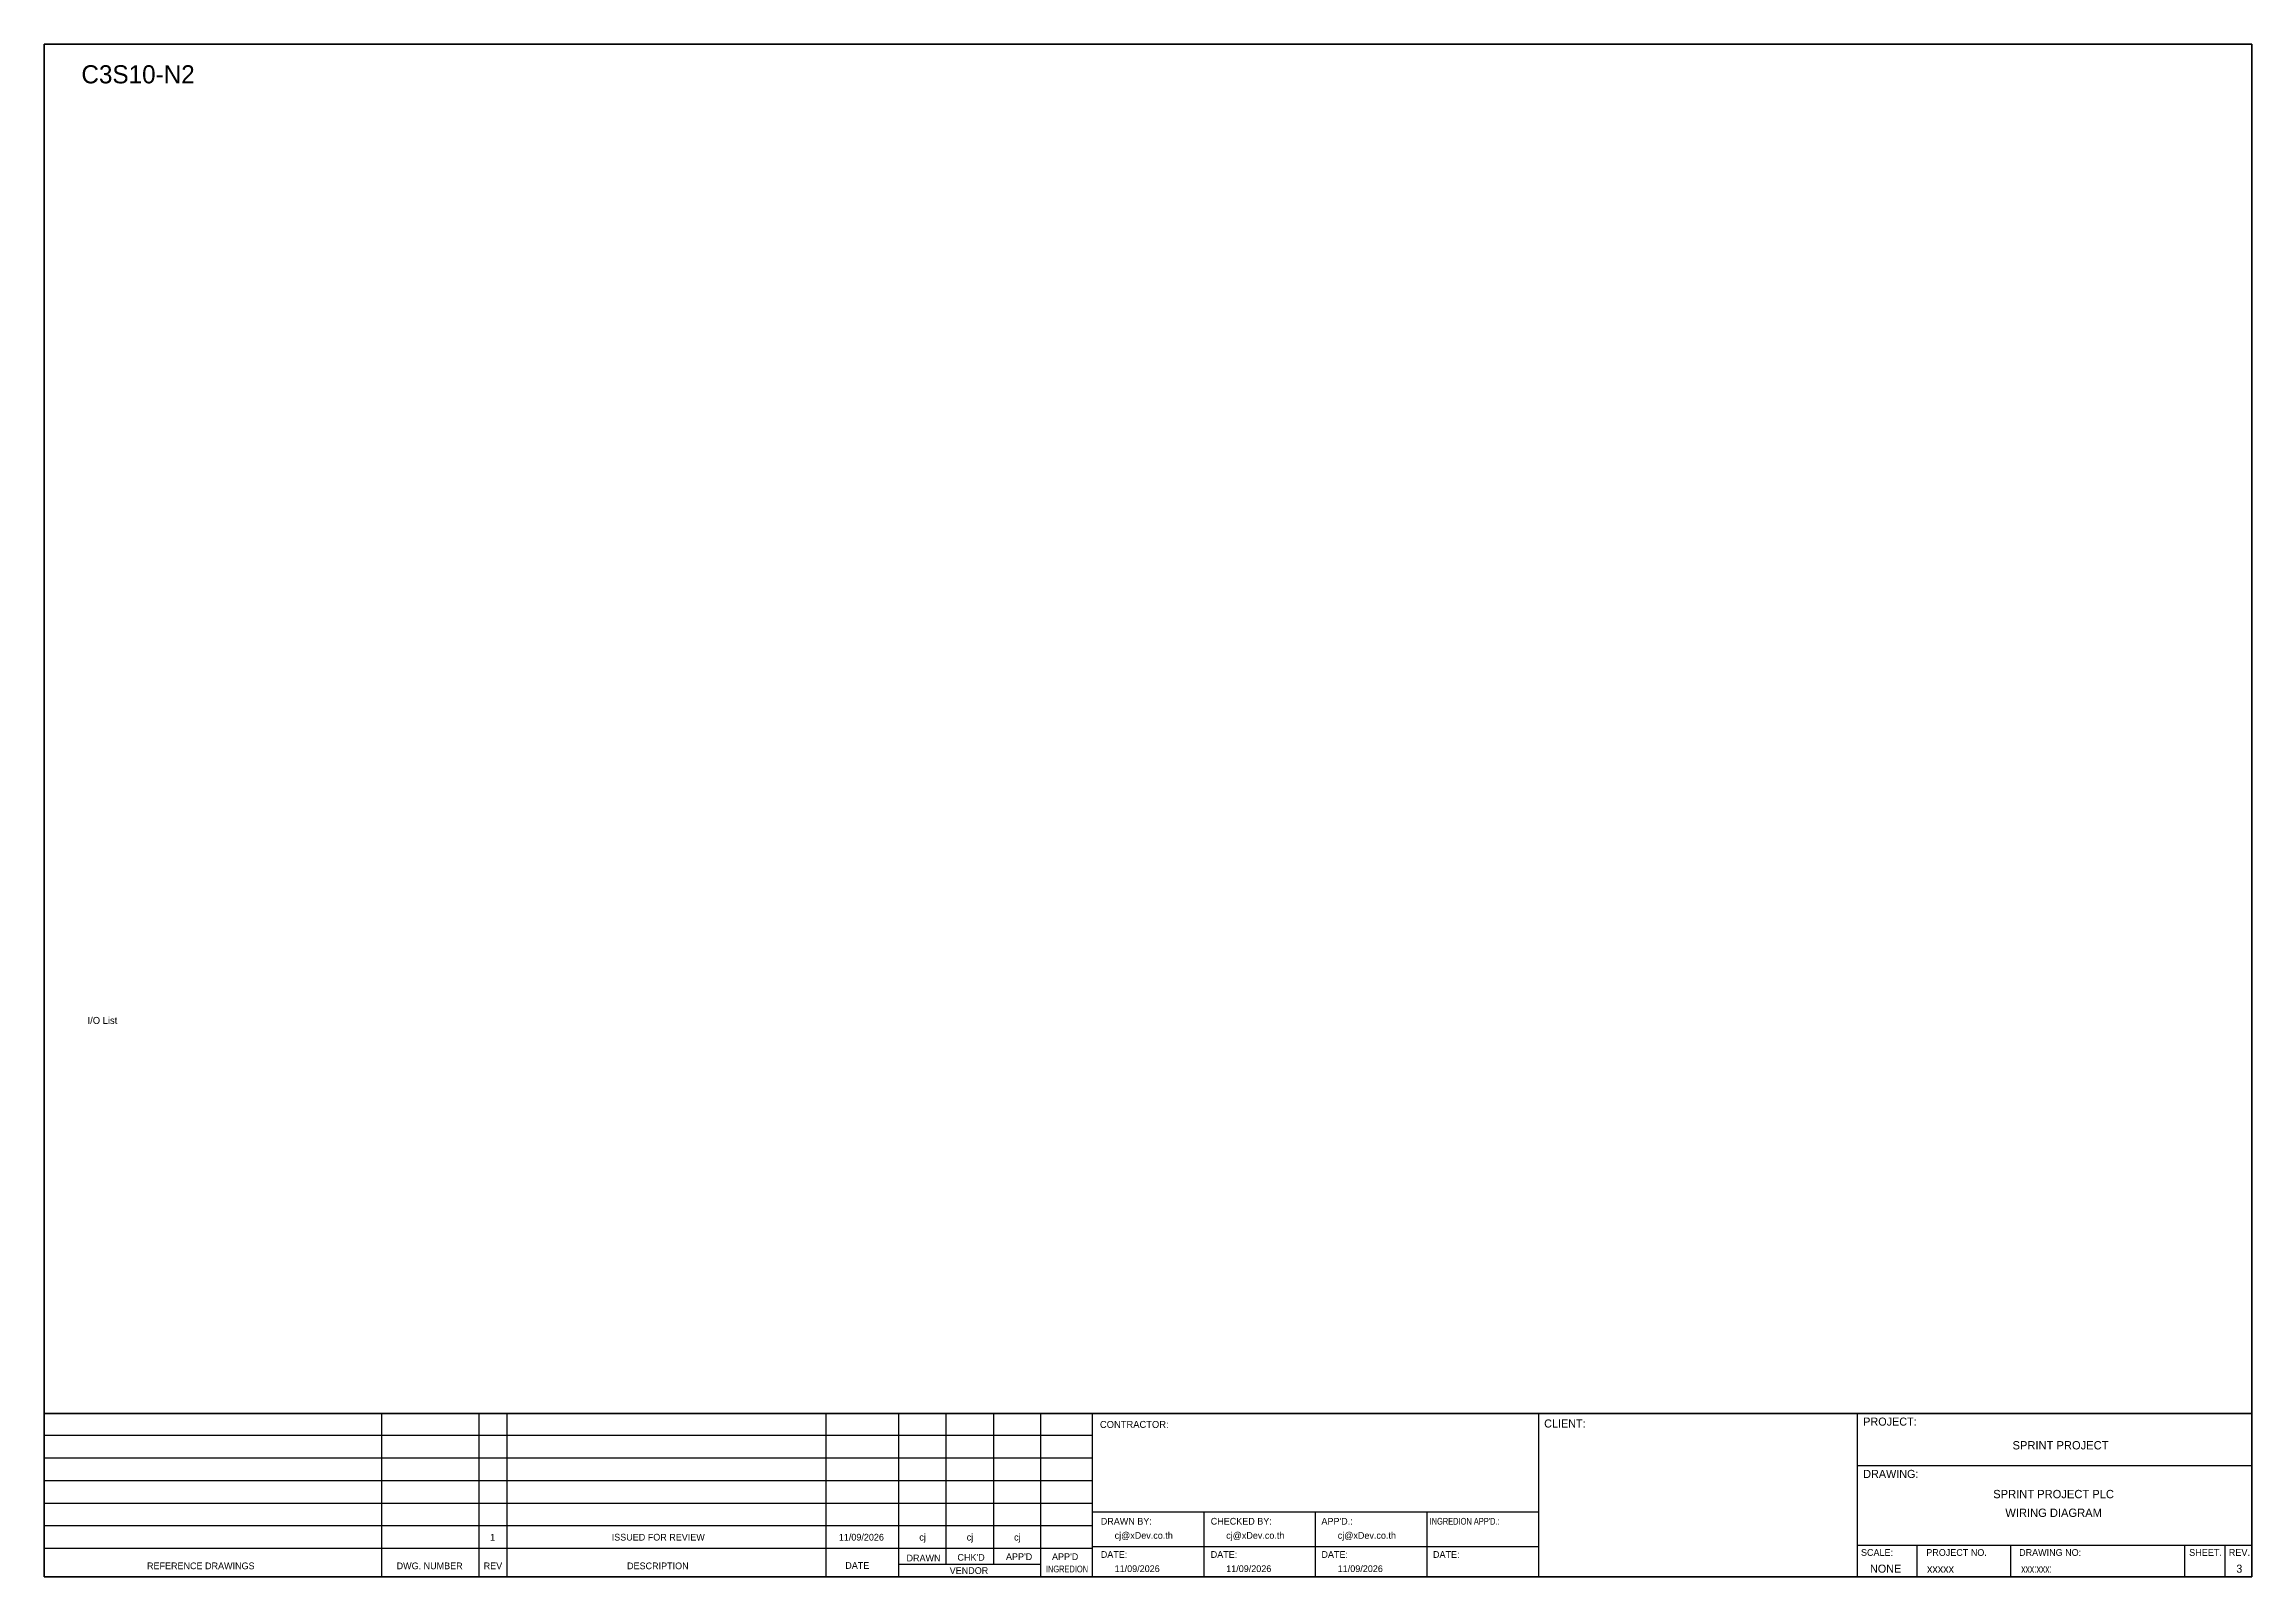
# Model space of a CAD drawing. Header units: metres. Extents: x 0 to 20667, y -39055 to 2704.
# Drawn here: x 12580 to 16473, y -15021 to -12317 of the extents above; entities that cross this region are included whole.
import ezdxf
from ezdxf.enums import TextEntityAlignment as Align

# ---------------------------------------------------------------- set-up
doc = ezdxf.new("R2010")
doc.units = ezdxf.units.M

msp = doc.modelspace()

# ---------------------------------------------------------------- texts
at = {"color": 2}
msp.add_text('C3S10-N2', height=32, dxfattribs=at).set_placement((12645.6, -12386.1))
at = {"color": 4, "ltscale": 100}
for s, p in [('SPRINT PROJECT', (16135.8, -14788.9)), ('SPRINT PROJECT PLC', (16123.6, -14875)), ('WIRING DIAGRAM', (16123.6, -14908))]:
    msp.add_text(s, height=14.693, dxfattribs=at).set_placement(p, align=Align.MIDDLE_CENTER)
at = {"layer": 'GT_1', "color": 4}
for s, p in [('CLIENT:', (15225.2, -14757.6)), ('PROJECT:', (15787.9, -14754.3)), ('DRAWING:', (15787.9, -14846.6))]:
    msp.add_text(s, height=14.25, dxfattribs=at).set_placement(p)
at = {"layer": 'MEMBER', "color": 4, "ltscale": 0.8}
for s, height, p in [('I/O List', 12.35, (12656.5, -14045.5)), ('CONTRACTOR:', 12.35, (14441.8, -14758.3)), ('DRAWN BY:', 11.88, (14443.3, -14928.9)), ('cj@xDev.co.th', 11.875, (14467.7, -14953.9)), ('CHECKED BY:', 11.875, (14637.2, -14928.9)), ('cj@xDev.co.th', 11.875, (14664.5, -14953.9)), ("APP'D.:", 11.88, (14832.4, -14928.9)), ('cj@xDev.co.th', 11.875, (14861.2, -14953.9)), ('DRAWN', 11.88, (14100.7, -14993.8)), ("CHK'D", 11.88, (14190.5, -14992.6)), ("APP'D", 11.88, (14276.1, -14991.4)), ("APP'D", 11.88, (14357.3, -14991.4)), ('DATE:', 11.88, (14443.3, -14987.5)), ('DATE:', 11.88, (14637.2, -14987.5)), ('DATE:', 11.88, (14832.4, -14987.5)), ('DATE:', 11.88, (15029.2, -14987.5)), ('SCALE:', 11.88, (15783.9, -14984)), ('PROJECT NO.', 11.875, (15899.1, -14984)), ('DRAWING NO:', 11.875, (16062.8, -14984)), ('SHEET.', 12, (16362.6, -14984)), ('REV.', 12, (16432.5, -14984)), ('REFERENCE DRAWINGS', 11.875, (12761.3, -15007.6)), ('DWG. NUMBER', 11.875, (13201.5, -15007.6)), ('REV', 11.88, (13355, -15007.6)), ('DESCRIPTION', 11.875, (13607.9, -15007.6)), ('DATE', 11.88, (13992.7, -15006.9)), ('VENDOR', 11.88, (14176.8, -15015.9)), ('11/09/2026', 11.88, (14467.7, -15012.6)), ('11/09/2026', 11.88, (14664.5, -15012.6)), ('11/09/2026', 11.88, (14861.2, -15012.6)), ('NONE', 14.23, (15799.9, -15013.7)), ('xxxxx', 14.23, (15900.3, -15013.7))]:
    msp.add_text(s, height=height, dxfattribs=at).set_placement(p)
for s, height, p in [('1', 11.9, (13370.8, -14951.1)), ('ISSUED FOR REVIEW', 11.875, (13662.9, -14951.1)), ('11/09/2026', 11.88, (14021.1, -14951.1)), ('cj', 11.88, (14129, -14951.1)), ('cj', 11.88, (14212.6, -14951.1)), ('cj', 11.88, (14296.1, -14951.1))]:
    msp.add_text(s, height=height, dxfattribs=at).set_placement(p, align=Align.MIDDLE_CENTER)
at = {"layer": 'MEMBER', "color": 4, "ltscale": 0.8, "width": 0.8}
for s, height, p in [("INGREDION APP'D.:", 11.875, (15023.2, -14928.9)), ('INGREDION', 11.88, (14346.5, -15013.1)), ('xxx:xxx:', 14.23, (16066.5, -15013.7))]:
    msp.add_text(s, height=height, dxfattribs=at).set_placement(p)
at = {"layer": 'MEMBER', "color": 4, "ltscale": 0.8}
msp.add_text('3', height=14.2, dxfattribs=at).set_placement((16451.1, -15013.7), align=Align.CENTER)

# ---------------------------------------------------------------- linework, layer by layer
at = {"color": 4}
for p, q in [((15882.2, -14965), (15882.2, -15021.1)), ((16047.5, -14965), (16047.5, -15021.1))]:
    msp.add_line(p, q, dxfattribs=at)
at = {"color": 4, "ltscale": 0.5}
for p, q in [((16354.6, -14965), (16354.6, -15021.1)), ((16354.6, -14965), (16354.6, -15021.1)), ((16425.8, -14965), (16425.8, -15021.1)), ((16425.8, -14965), (16425.8, -15021.1))]:
    msp.add_line(p, q, dxfattribs=at)
at = {"layer": 'GT_1', "color": 4}
for p, q in [((13175.3, -15021.1), (13175.3, -14732.9)), ((13347.2, -15021.1), (13347.2, -14732.9)), ((13396.3, -15021.1), (13396.3, -14732.9)), ((13959, -15021.1), (13959, -14732.9)), ((14087.3, -15021.1), (14087.3, -14732.9)), ((14170.9, -14999.3), (14170.9, -14732.9)), ((14254.4, -14999.2), (14254.4, -14732.9)), ((14337.7, -15021.1), (14337.7, -14732.9)), ((14428.7, -15021.1), (14428.7, -14732.9)), ((15215.7, -15021.1), (15215.7, -14732.9)), ((15778, -15021.1), (15778, -14732.9)), ((15778, -15021.1), (15778, -14732.9)), ((15778, -15021.1), (15778, -14732.9)), ((14428.7, -14771.8), (12579.9, -14771.8)), ((14428.7, -14811.6), (12579.9, -14811.6)), ((14428.7, -14851.5), (12579.9, -14851.5)), ((14428.7, -14891.4), (12579.9, -14891.4)), ((15215.7, -14906.7), (14428.7, -14906.7)), ((14625.5, -15021.1), (14625.5, -14906.7)), ((14822.2, -15021.1), (14822.2, -14906.7)), ((15019, -15021.1), (15019, -14906.7)), ((14428.7, -14931.3), (12579.9, -14931.3)), ((14428.6, -14971.3), (12579.9, -14971.3)), ((15215.7, -14968.2), (14428.7, -14968.2)), ((15778, -14965), (16473.2, -14965)), ((14337.7, -14999.3), (14087.3, -14999.3))]:
    msp.add_line(p, q, dxfattribs=at)
at = {"layer": 'HELPPOINT', "color": 4, "lineweight": 35}
for p, q in [((12579.9, -15021.1), (12579.9, -12316.9)), ((12579.9, -12316.9), (16473.2, -12316.9)), ((12579.9, -15021.1), (12579.9, -12316.9)), ((12579.9, -12316.9), (16473.2, -12316.9)), ((16473.2, -12316.9), (16473.2, -15021.1)), ((16473.2, -12316.9), (16473.2, -15021.1)), ((16473.2, -15021.1), (12579.9, -15021.1)), ((16473.2, -15021.1), (12579.9, -15021.1))]:
    msp.add_line(p, q, dxfattribs=at)
at = {"layer": 'HELPPOINT', "color": 4}
for p, q in [((15778, -14824.5), (16473.2, -14824.5)), ((15778, -14824.5), (16473.2, -14824.5)), ((15778, -14965), (16473.2, -14965))]:
    msp.add_line(p, q, dxfattribs=at)
at = {"layer": 'MEMBER', "color": 4, "lineweight": 35}
msp.add_line((12579.9, -14732.9), (16473.2, -14732.9), dxfattribs=at)
msp.add_line((12579.9, -14732.9), (16473.2, -14732.9), dxfattribs=at)
at = {"layer": 'MEMBER', "color": 4}
for p, q in [((15778, -14824.5), (16473.2, -14824.5)), ((15778, -14824.5), (16473.2, -14824.5)), ((15778, -14965), (16473.2, -14965)), ((15778, -14965), (16473.2, -14965))]:
    msp.add_line(p, q, dxfattribs=at)

msp.set_redraw_order([(e.dxf.handle, doc.entitydb.next_handle()) for e in msp.query("TEXT MTEXT ATTDEF DIMENSION ARC_DIMENSION")])  # texts and dimensions are drawn at this point

doc.saveas('drawing.dxf')
